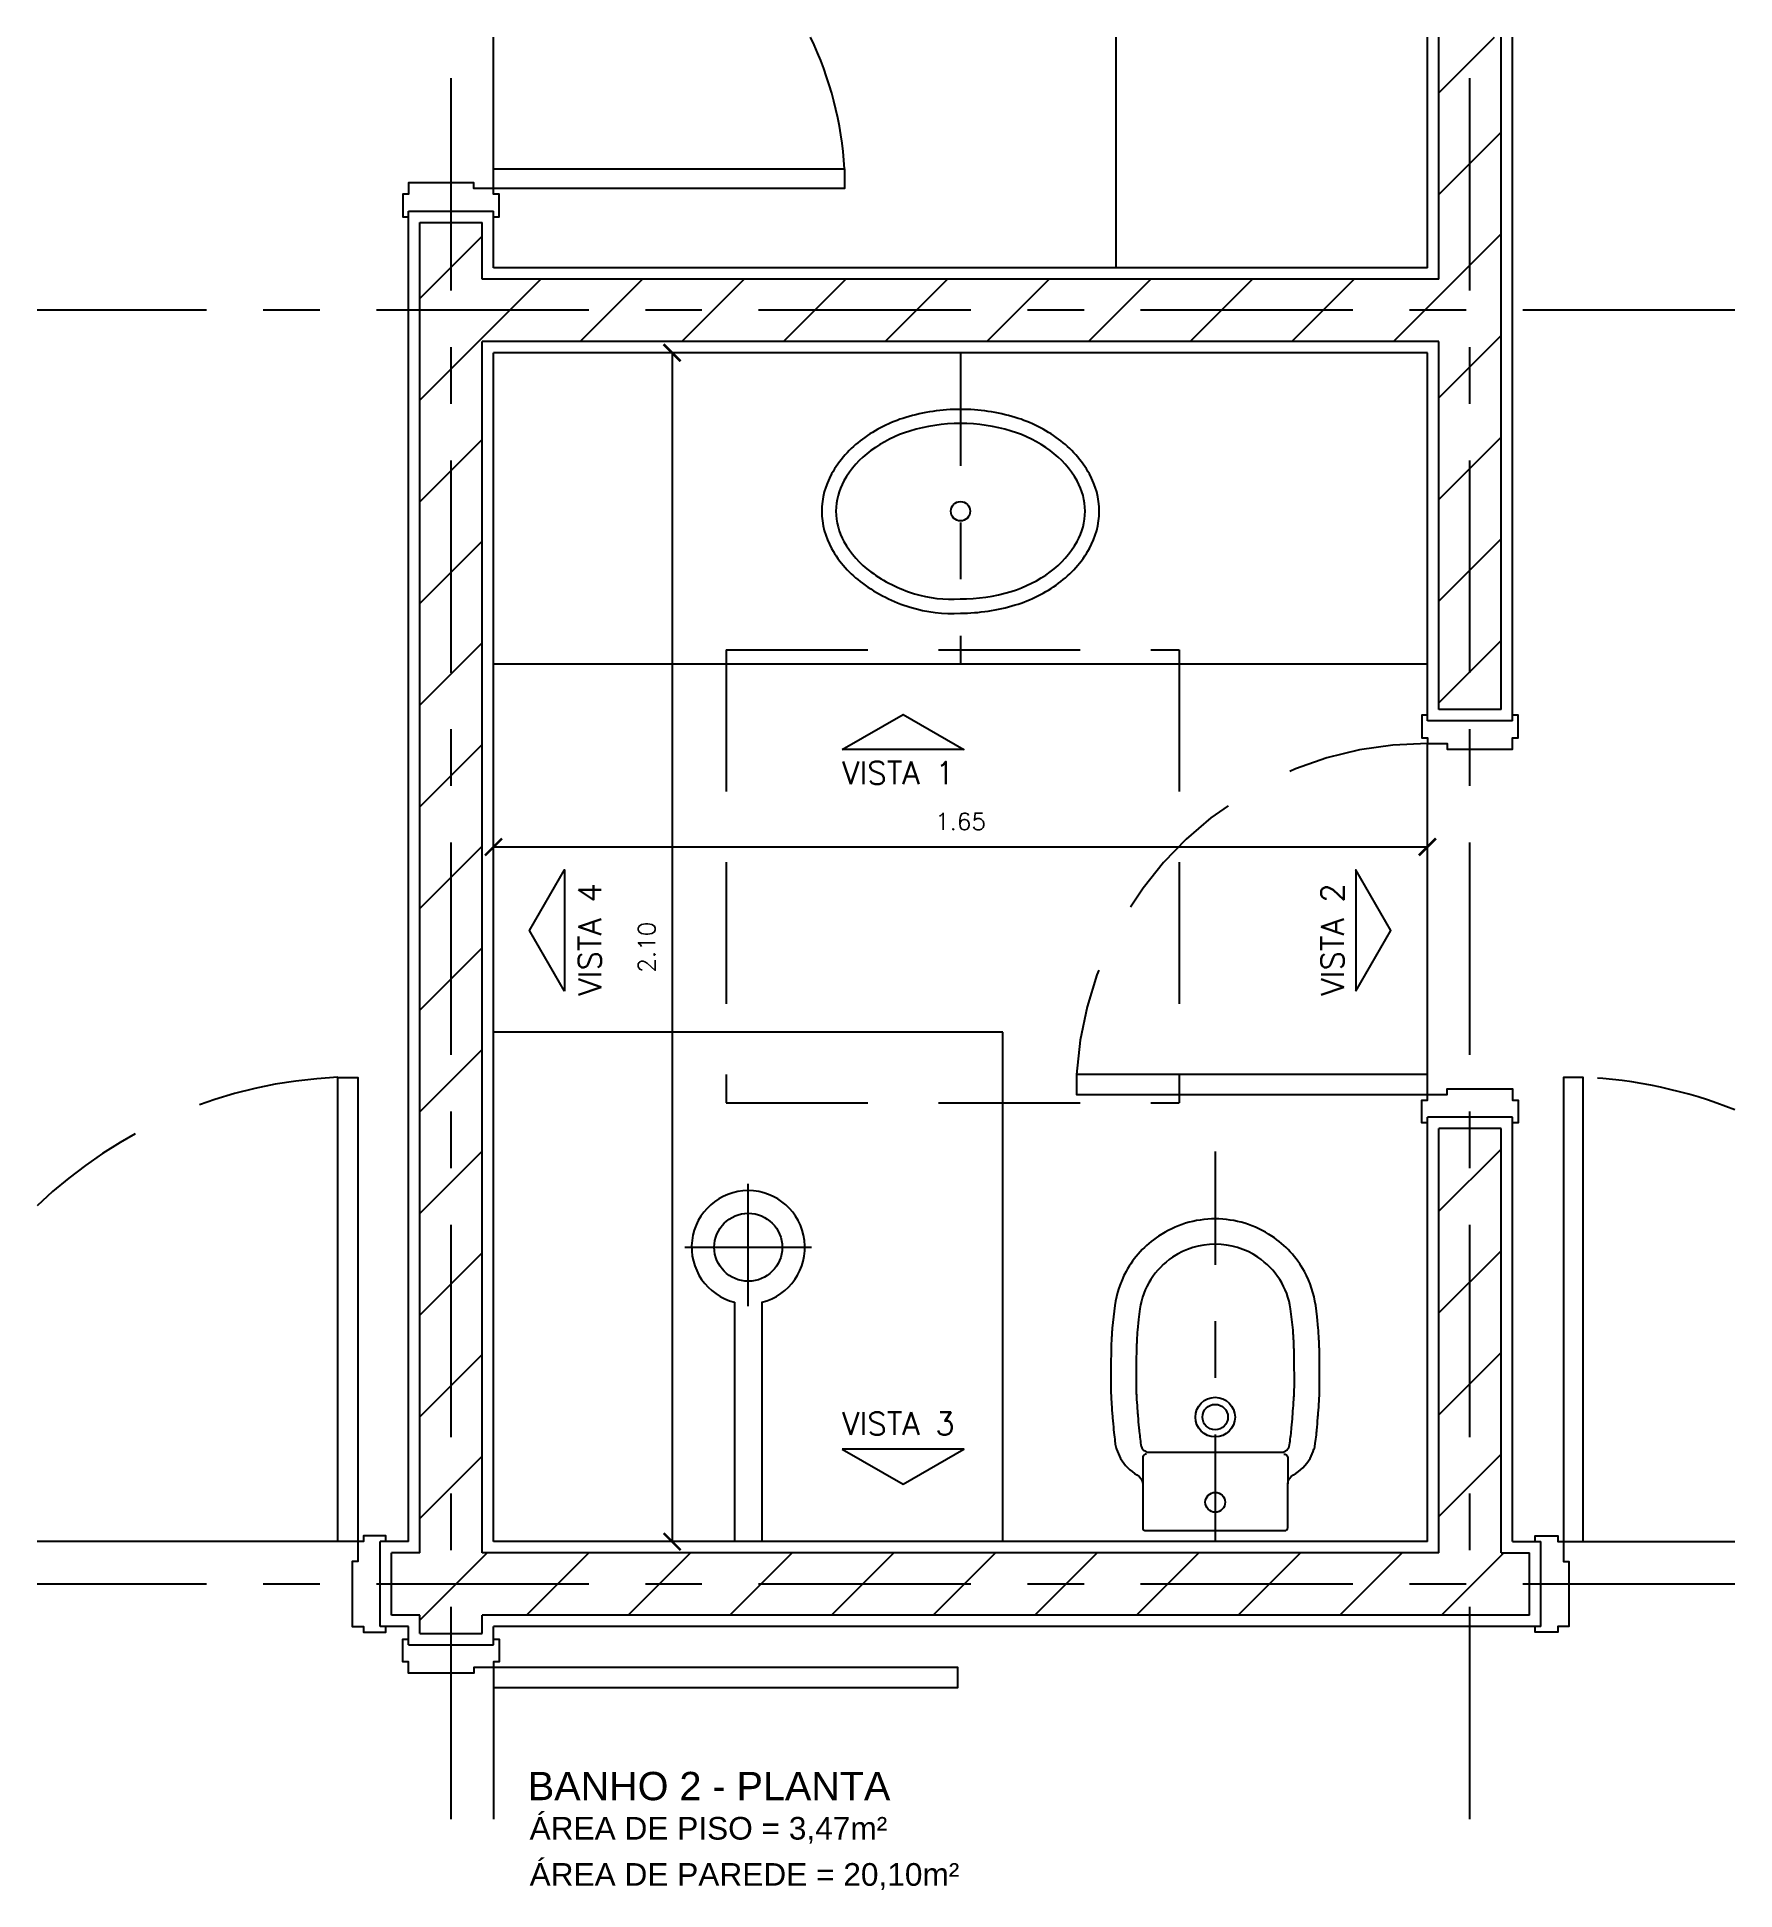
# Model space of a CAD drawing. Header units: millimetres. Extents: x 1 to 250, y 10 to 22.
# Drawn here: x 198.872 to 201.872, y 13.72 to 16.993 of the extents above; entities that cross this region are included whole.
import ezdxf

# ---------------------------------------------------------------- set-up
doc = ezdxf.new("R2010")
doc.units = ezdxf.units.MM
for name, pattern in [('CENTER', [0.6, 0.375, -0.075, 0.075, -0.075]), ('DASHDOT', [1, 0.5, -0.25, 0, -0.25]), ('HIDDEN', [0.375, 0.25, -0.125])]:
    doc.linetypes.add(name, pattern=pattern)
for name, color, linetype in [('ALV', 5, 'Continuous'), ('CAIX', 2, 'Continuous'), ('COTAS', 1, 'Continuous'), ('EIXOS', 141, 'CENTER'), ('HATCH', 8, 'Continuous'), ('LPROJ', 7, 'HIDDEN'), ('LVISTA02', 1, 'Continuous'), ('NOTAS', 2, 'Continuous'), ('PEÇAS', 7, 'Continuous'), ('PEÇAS50', 8, 'Continuous'), ('REVEST', 2, 'Continuous')]:
    doc.layers.add(name, color=color, linetype=linetype)
doc.styles.add('60-20', font='romans.shx', dxfattribs={"height": 0.03})
doc.styles.add('60-50', font='romans.shx', dxfattribs={"height": 0.075})
doc.styles.add('80-20', font='romans.shx', dxfattribs={"height": 0.04})
doc.styles.add('ARIAL', font='arial.ttf', dxfattribs={"height": 0.05})
doc.dimstyles.new('20', dxfattribs={"dimtxt": 0.1, "dimasz": 0.075, "dimexe": 0.075, "dimexo": 0.05, "dimgap": 0.075, "dimtad": 1, "dimzin": 4, "dimdsep": 46, "dimtxsty": '60-50', "dimblk1": 'ARCHTICK', "dimblk2": 'ARCHTICK', "dimsah": 1, "dimcen": 2.5, "dimclrt": 3, "dimadec": 0, "dimazin": 0, "dimtfac": 1, "dimtmove": 2, "dimatfit": 3, "dimldrblk": 'ARCHTICK', "dimfxl": 1, "dimarcsym": 0})

msp = doc.modelspace()

# ---------------------------------------------------------------- texts
at = {"layer": 'NOTAS', "color": 3, "style": '80-20'}
for s, p in [('VISTA 1', (200.2946, 15.673)), ('VISTA 3', (200.2946, 14.5236))]:
    msp.add_text(s, height=0.04, dxfattribs=at).set_placement(p)
for s, p in [('VISTA 4', (199.8689, 15.2993)), ('VISTA 2', (201.1809, 15.2993))]:
    msp.add_text(s, height=0.04, rotation=90, dxfattribs=at).set_placement(p)
at = {"layer": 'NOTAS', "style": 'ARIAL'}
for s, height, p in [('BANHO 2 - PLANTA', 0.05, (199.7394, 13.8784)), ('ÁREA DE PISO = 3,47m²', 0.04, (199.7424, 13.8088)), ('ÁREA DE PAREDE = 20,10m²', 0.04, (199.7424, 13.7273))]:
    msp.add_text(s, height=height, dxfattribs=at).set_placement(p)

# ---------------------------------------------------------------- blocks, each defined once
blk = doc.blocks.new('_ARCHTICK')
at = {"color": 0, "linetype": 'ByBlock', "const_width": 0.15}
blk.add_lwpolyline([(-0.5, -0.5), (0.5, 0.5)], dxfattribs=at)
blk = doc.blocks.new('*D148')
at = {"color": 0, "linetype": 'ByBlock'}
for p, q in [((199.9743, 16.4351), (199.9643, 16.4351)), ((199.9943, 16.4351), (199.9943, 14.3351)), ((199.9743, 14.3351), (199.9643, 14.3351))]:
    blk.add_line(p, q, dxfattribs=at)
at = {"layer": 'DEFPOINTS', "color": 0, "linetype": 'ByBlock'}
for p in [(199.9943, 16.4351), (199.9943, 14.3351), (199.9943, 14.3351)]:
    blk.add_point(p, dxfattribs=at)
at = {"color": 0, "linetype": 'ByBlock', "xscale": 0.03, "yscale": 0.03, "zscale": 0.03}
for p, rotation in [((199.9943, 16.4351), 90), ((199.9943, 14.3351), 270)]:
    blk.add_blockref('_ARCHTICK', p, dxfattribs=dict(at, rotation=rotation))
at = {"color": 3, "linetype": 'ByBlock', "insert": (199.9493, 15.3851), "char_height": 0.03, "attachment_point": 5, "rotation": 90, "style": '60-20'}
blk.add_mtext('2.10', dxfattribs=at)
blk = doc.blocks.new('*D149')
at = {"color": 0, "linetype": 'ByBlock'}
for p, q in [((199.6787, 15.5821), (199.6787, 15.5921)), ((201.3287, 15.5821), (201.3287, 15.5921)), ((199.6787, 15.5621), (201.3287, 15.5621))]:
    blk.add_line(p, q, dxfattribs=at)
at = {"layer": 'DEFPOINTS', "color": 0, "linetype": 'ByBlock'}
for p in [(199.6787, 15.5621), (201.3287, 15.5621), (201.3287, 15.5621)]:
    blk.add_point(p, dxfattribs=at)
at = {"color": 0, "linetype": 'ByBlock', "xscale": 0.03, "yscale": 0.03, "zscale": 0.03, "rotation": 180}
blk.add_blockref('_ARCHTICK', (199.6787, 15.5621), dxfattribs=at)
at = {"color": 0, "linetype": 'ByBlock', "xscale": 0.03, "yscale": 0.03, "zscale": 0.03}
blk.add_blockref('_ARCHTICK', (201.3287, 15.5621), dxfattribs=at)
at = {"color": 3, "linetype": 'ByBlock', "insert": (200.5037, 15.6071), "char_height": 0.03, "attachment_point": 5, "style": '60-20'}
blk.add_mtext('1.65', dxfattribs=at)

# ---------------------------------------------------------------- dimensions: what is measured, and where the dimension line sits
at = {"layer": 'COTAS'}
dim = msp.add_linear_dim(base=(199.9943, 14.3351), p1=(199.9943, 16.4351), p2=(199.9943, 14.3351), angle=90, dimstyle='20', override={"dimtxt": 0.02, "dimasz": 0.03, "dimexe": 0.03, "dimexo": 0.02, "dimgap": 0.03, "dimtxsty": '60-20'}, dxfattribs=at)
dim.commit()
dim.dimension.update_dxf_attribs({"geometry": '*D148', "text_midpoint": (199.9493, 15.3851)})
dim = msp.add_linear_dim(base=(201.3287, 15.5621), p1=(199.6787, 15.5621), p2=(201.3287, 15.5621), dimstyle='20', override={"dimtxt": 0.02, "dimasz": 0.03, "dimexe": 0.03, "dimexo": 0.02, "dimgap": 0.03, "dimtxsty": '60-20'}, dxfattribs=at)
dim.commit()
dim.dimension.update_dxf_attribs({"geometry": '*D149', "text_midpoint": (200.5037, 15.6071)})

# ---------------------------------------------------------------- hatches: boundary and pattern name
at = {"layer": 'HATCH'}
h = msp.add_hatch(dxfattribs=at)
h.set_pattern_fill('ANSI31', color=256, scale=0.04, style=0)
h.paths.add_polyline_path([(201.4587, 16.9927), (201.3487, 16.9927), (201.3487, 16.5651), (199.6587, 16.5651), (199.6587, 16.6651), (199.5487, 16.6651), (199.5487, 14.3151), (199.4987, 14.3151), (199.4987, 14.2051), (199.5487, 14.2051), (199.5487, 14.1726), (199.6587, 14.1726), (199.6587, 14.2051), (201.5087, 14.2051), (201.5087, 14.3151), (201.4587, 14.3151), (201.4587, 15.0651), (201.3487, 15.0651), (201.3487, 14.3151), (199.6587, 14.3151), (199.6587, 16.4551), (201.3487, 16.4551), (201.3487, 15.8051), (201.4587, 15.8051)])

# ---------------------------------------------------------------- linework, layer by layer
at = {"layer": 'ALV'}
for p, q in [((201.3487, 16.5651), (201.3487, 16.9927)), ((201.4587, 15.8051), (201.4587, 16.9927)), ((199.5487, 16.6651), (199.6587, 16.6651)), ((199.5487, 14.3151), (199.5487, 16.6651)), ((199.6587, 16.5651), (199.6587, 16.6651)), ((201.3487, 16.5651), (199.6587, 16.5651)), ((201.3487, 16.4551), (199.6587, 16.4551)), ((199.6587, 14.3151), (199.6587, 16.4551)), ((201.3487, 15.8051), (201.3487, 16.4551)), ((201.4587, 15.8051), (201.3487, 15.8051)), ((201.3487, 14.3151), (201.3487, 15.0651)), ((201.4587, 15.0651), (201.3487, 15.0651)), ((201.4587, 14.3151), (201.4587, 15.0651)), ((199.5487, 14.3151), (199.4987, 14.3151)), ((199.4987, 14.2051), (199.4987, 14.3151)), ((201.3487, 14.3151), (199.6587, 14.3151)), ((201.4587, 14.3151), (201.5087, 14.3151)), ((201.5087, 14.2051), (201.5087, 14.3151)), ((199.5487, 14.2051), (199.4987, 14.2051)), ((199.5487, 14.1726), (199.5487, 14.2051)), ((199.6587, 14.1726), (199.6587, 14.2051)), ((201.5087, 14.2051), (199.6587, 14.2051)), ((199.5487, 14.1726), (199.6587, 14.1726))]:
    msp.add_line(p, q, dxfattribs=at)
at = {"layer": 'CAIX'}
for points in [[(199.6787, 16.7251), (199.6787, 16.7601), (200.2987, 16.7601), (200.2987, 16.7251), (199.6787, 16.7251)], [(199.6787, 16.6751), (199.6887, 16.6751), (199.6887, 16.7151), (199.6787, 16.7151), (199.6787, 16.7251), (199.6437, 16.7251), (199.6437, 16.7351), (199.5287, 16.7351), (199.5287, 16.7151), (199.5187, 16.7151), (199.5187, 16.6751), (199.5287, 16.6751)], [(201.3287, 15.7951), (201.3187, 15.7951), (201.3187, 15.7551), (201.3287, 15.7551), (201.3287, 15.7451), (201.3637, 15.7451), (201.3637, 15.7351), (201.4787, 15.7351), (201.4787, 15.7551), (201.4887, 15.7551), (201.4887, 15.7951), (201.4787, 15.7951)], [(199.4387, 14.3351), (199.4037, 14.3351), (199.4037, 15.1551), (199.4387, 15.1551), (199.4387, 14.3351)], [(201.3287, 15.1251), (201.3287, 15.1601), (200.7087, 15.1601), (200.7087, 15.1251), (201.3287, 15.1251)], [(201.5687, 14.3351), (201.6037, 14.3351), (201.6037, 15.1551), (201.5687, 15.1551), (201.5687, 14.3351)], [(201.3287, 15.0751), (201.3187, 15.0751), (201.3187, 15.1151), (201.3287, 15.1151), (201.3287, 15.1251), (201.3637, 15.1251), (201.3637, 15.1351), (201.4787, 15.1351), (201.4787, 15.1151), (201.4887, 15.1151), (201.4887, 15.0751), (201.4787, 15.0751)], [(199.4887, 14.3351), (199.4887, 14.3451), (199.4487, 14.3451), (199.4487, 14.3351), (199.4387, 14.3351), (199.4387, 14.3001), (199.4287, 14.3001), (199.4287, 14.1851), (199.4487, 14.1851), (199.4487, 14.1751), (199.4887, 14.1751), (199.4887, 14.1851)], [(201.5187, 14.3351), (201.5187, 14.3451), (201.5587, 14.3451), (201.5587, 14.3351), (201.5687, 14.3351), (201.5687, 14.3001), (201.5787, 14.3001), (201.5787, 14.1851), (201.5587, 14.1851), (201.5587, 14.1751), (201.5187, 14.1751), (201.5187, 14.1851)], [(199.6787, 14.1626), (199.6887, 14.1626), (199.6887, 14.1226), (199.6787, 14.1226), (199.6787, 14.1126), (199.6437, 14.1126), (199.6437, 14.1026), (199.5287, 14.1026), (199.5287, 14.1226), (199.5187, 14.1226), (199.5187, 14.1626), (199.5287, 14.1626)], [(199.6787, 14.1126), (199.6787, 14.0776), (200.4987, 14.0776), (200.4987, 14.1126), (199.6787, 14.1126)]]:
    msp.add_lwpolyline(points, dxfattribs=at)
at = {"layer": 'CAIX', "color": 8, "linetype": 'HIDDEN'}
for centre, radius, start, end in [((199.6789, 16.7242), 0.6209, 3.3148, 25.6129), ((201.3286, 15.1242), 0.6209, 89.9873, 176.6852), ((199.4394, 14.3353), 0.8207, 92.4913, 133.7149), ((201.5681, 14.3353), 0.8207, 68.2703, 87.5087)]:
    msp.add_arc(centre, radius, start, end, dxfattribs=at)
at = {"layer": 'EIXOS'}
for p, q in [((199.6037, 13.8449), (199.6037, 16.9927)), ((201.4037, 13.8449), (201.4037, 16.9927)), ((201.8719, 16.5101), (198.8723, 16.5101)), ((201.8719, 14.2601), (198.8723, 14.2601))]:
    msp.add_line(p, q, dxfattribs=at)
at = {"layer": 'LPROJ'}
for p, q in [((200.0899, 15.9101), (200.8899, 15.9101)), ((200.0899, 15.9101), (200.0899, 15.1101)), ((200.8899, 15.9101), (200.8899, 15.1101)), ((200.0899, 15.1101), (200.8899, 15.1101))]:
    msp.add_line(p, q, dxfattribs=at)
at = {"layer": 'LVISTA02'}
for p, q in [((199.6787, 16.7601), (199.6787, 16.9927)), ((200.7787, 16.5851), (200.7787, 16.9927)), ((201.3287, 15.8851), (199.6787, 15.8851)), ((201.3287, 15.1601), (201.3287, 15.7451)), ((200.5787, 15.2351), (199.6787, 15.2351)), ((200.5787, 14.3351), (200.5787, 15.2351)), ((199.4037, 14.3351), (198.8723, 14.3351)), ((201.6037, 14.3351), (201.8719, 14.3351)), ((199.6787, 14.0776), (199.6787, 13.8449))]:
    msp.add_line(p, q, dxfattribs=at)
at = {"layer": 'NOTAS', "color": 8, "linetype": 'DASHDOT', "ltscale": 0.4}
for p, q in [((200.5037, 16.4351), (200.5037, 15.8851)), ((200.9537, 15.0243), (200.9537, 14.3351))]:
    msp.add_line(p, q, dxfattribs=at)
at = {"layer": 'NOTAS', "color": 8, "linetype": 'DASHDOT'}
for p, q in [((200.1287, 14.7511), (200.1287, 14.9671)), ((200.0167, 14.8551), (200.2407, 14.8551))]:
    msp.add_line(p, q, dxfattribs=at)
at = {"layer": 'NOTAS'}
for points in [[(200.2949, 15.7343), (200.4023, 15.7963), (200.5096, 15.7343)], [(199.804, 15.3072), (199.742, 15.4146), (199.804, 15.5219)], [(201.202, 15.3072), (201.264, 15.4146), (201.202, 15.5219)], [(200.2949, 14.4984), (200.4023, 14.4364), (200.5096, 14.4984)]]:
    msp.add_lwpolyline(points, close=True, dxfattribs=at)
at = {"layer": 'PEÇAS', "color": 0, "linetype": 'ByBlock'}
for p, q in [((200.1047, 14.7581), (200.1047, 14.3351)), ((200.1527, 14.7581), (200.1527, 14.3351))]:
    msp.add_line(p, q, dxfattribs=at)
for points in [[(200.2587, 16.1551, 0.129052), (200.276, 16.0893, 0.106347), (200.3305, 16.0279, 0.084756), (200.4149, 15.9855, 0.089657), (200.5037, 15.9751, 0.073988), (200.6005, 15.9895, 0.084756), (200.677, 16.0279, 0.106347), (200.7314, 16.0893, 0.129052), (200.7487, 16.1551, 0.129052), (200.7314, 16.221, 0.106347), (200.677, 16.2824, 0.084756), (200.6005, 16.3208, 0.073988), (200.5037, 16.3351, 0.073988), (200.407, 16.3208, 0.084756), (200.3305, 16.2824, 0.106347), (200.276, 16.221, 0.129052)], [(200.9537, 14.9051, 0.151271), (200.8537, 14.8746, 0.125962), (200.7962, 14.8121, 0.09008), (200.7762, 14.7521), (200.7737, 14.7321), (200.7717, 14.7121, 0.004685), (200.7701, 14.6856, 0.00925), (200.7697, 14.6721, 0.000115), (200.7692, 14.634, 0.002343), (200.7692, 14.6321, 0.000782), (200.7692, 14.6192, 0.001444), (200.7692, 14.6121, 0.004804), (200.7694, 14.6017, 0.005206), (200.7697, 14.5921, 0.005188), (200.7702, 14.5832, 0.002211), (200.7717, 14.5621, 0.001932), (200.7724, 14.5539, 0.000736), (200.7742, 14.5321, 0.008336), (200.7747, 14.5276, 0.001408), (200.7766, 14.5121, 0.000457), (200.7772, 14.5071, 0.054722), (200.7794, 14.4982, 0.029037), (200.7862, 14.4821, 0.123774), (200.8155, 14.4529, -0.261182), (200.8257, 14.4371), (200.8257, 14.3601, 0.439555), (200.8312, 14.3546), (200.9537, 14.3546), (201.0762, 14.3546, 0.439555), (201.0817, 14.3601), (201.0817, 14.4371, -0.261182), (201.092, 14.4529, 0.123774), (201.1212, 14.4821, 0.029037), (201.1281, 14.4982, 0.054722), (201.1302, 14.5071, 0.000457), (201.1309, 14.5121, 0.001408), (201.1328, 14.5276, 0.008336), (201.1332, 14.5321, 0.000736), (201.1351, 14.5539, 0.001932), (201.1357, 14.5621, 0.002211), (201.1372, 14.5832, 0.005188), (201.1377, 14.5921, 0.005206), (201.1381, 14.6017, 0.004804), (201.1382, 14.6121, 0.001444), (201.1382, 14.6192, 0.000782), (201.1382, 14.6321, 0.002343), (201.1382, 14.634, 0.000115), (201.1377, 14.6721, 0.00925), (201.1373, 14.6856, 0.004685), (201.1357, 14.7121), (201.1337, 14.7321), (201.1312, 14.7521, 0.09008), (201.1112, 14.8121, 0.125962), (201.0537, 14.8746, 0.151271)]]:
    msp.add_lwpolyline(points, format="xyb", close=True, dxfattribs=at)
msp.add_arc((200.1287, 14.8551), 0.1, 283.8865, 256.1135, dxfattribs=at)
at = {"layer": 'PEÇAS50'}
msp.add_lwpolyline([(200.2837, 16.1551, 0.129052), (200.2978, 16.1016, 0.106347), (200.3453, 16.048, 0.084756), (200.4222, 16.0095, 0.090518), (200.5029, 16.0001, 0.074629), (200.5932, 16.0135, 0.084756), (200.6622, 16.048, 0.106347), (200.7097, 16.1016, 0.129052), (200.7237, 16.1551, 0.129052), (200.7097, 16.2087, 0.106347), (200.6622, 16.2623, 0.084756), (200.5932, 16.2968, 0.073988), (200.5037, 16.3101, 0.073988), (200.4142, 16.2968, 0.084756), (200.3453, 16.2623, 0.106347), (200.2978, 16.2087, 0.129052)], format="xyb", close=True, dxfattribs=at)
for points in [[(200.9535, 14.8604, 0.152133), (200.8785, 14.8374, 0.000372), (200.8783, 14.8373, 0.213243), (200.8205, 14.7462), (200.8182, 14.7272), (200.8163, 14.7084, 0.00456), (200.8148, 14.6834, 0.00925), (200.8144, 14.6716, 0.000115), (200.8139, 14.6335, 0.002343), (200.8139, 14.632, 0.000782), (200.8139, 14.6192, 0.001444), (200.8139, 14.6124, 0.004804), (200.8141, 14.6029, 0.005206), (200.8144, 14.5942, 0.005188), (200.8148, 14.5862, 0.002211), (200.8163, 14.5655, 0.001932), (200.8169, 14.5576, 0.000736), (200.8188, 14.536, 0.008336), (200.8191, 14.5329, 0.002483), (200.8224, 14.5061, 0.380805), (200.8366, 14.4931), (200.9537, 14.4931), (201.0709, 14.4931, 0.380805), (201.085, 14.5061, 0.002483), (201.0884, 14.5329, 0.008336), (201.0887, 14.536, 0.000736), (201.0905, 14.5576, 0.001932), (201.0911, 14.5655, 0.002211), (201.0926, 14.5862, 0.005188), (201.0931, 14.5942, 0.005206), (201.0934, 14.6029, 0.004804), (201.0935, 14.6124, 0.001444), (201.0935, 14.6192, 0.000782), (201.0935, 14.632, 0.002343), (201.0935, 14.6335, 0.000115), (201.093, 14.6716, 0.00925), (201.0926, 14.6834, 0.00456), (201.0912, 14.7084), (201.0893, 14.7272), (201.0869, 14.7462, 0.213243), (201.0291, 14.8373, 0.000372), (201.029, 14.8374, 0.152133), (200.9539, 14.8604)], [(200.8322, 14.4896, 0.385098), (200.8258, 14.4847), (200.8257, 14.4832), (200.8257, 14.4371)], [(201.0752, 14.4896, -0.385098), (201.0817, 14.4847), (201.0817, 14.4832), (201.0817, 14.4371)]]:
    msp.add_lwpolyline(points, format="xyb", dxfattribs=at)
for centre, radius in [((200.5037, 16.1551), 0.0171), ((200.1287, 14.8551), 0.06), ((200.9537, 14.5551), 0.035), ((200.9537, 14.5551), 0.0225), ((200.9537, 14.4046), 0.0175)]:
    msp.add_circle(centre, radius, dxfattribs=at)
at = {"layer": 'REVEST'}
for p, q in [((201.3287, 16.5851), (201.3287, 16.9927)), ((201.4787, 15.7851), (201.4787, 16.9927)), ((199.5287, 14.3351), (199.5287, 16.6851)), ((199.5287, 16.6851), (199.6787, 16.6851)), ((199.6787, 16.5851), (199.6787, 16.6851)), ((201.3287, 16.5851), (199.6787, 16.5851)), ((199.6787, 14.3351), (199.6787, 16.4351)), ((201.3287, 16.4351), (199.6787, 16.4351)), ((201.3287, 15.7851), (201.3287, 16.4351)), ((201.4787, 15.7851), (201.3287, 15.7851)), ((201.3287, 14.3351), (201.3287, 15.0851)), ((201.4787, 15.0851), (201.3287, 15.0851)), ((201.4787, 14.3351), (201.4787, 15.0851)), ((199.5287, 14.3351), (199.4787, 14.3351)), ((199.4787, 14.1851), (199.4787, 14.3351)), ((201.3287, 14.3351), (199.6787, 14.3351)), ((201.4787, 14.3351), (201.5287, 14.3351)), ((201.5287, 14.1851), (201.5287, 14.3351)), ((199.5287, 14.1851), (199.4787, 14.1851)), ((199.5287, 14.1526), (199.5287, 14.1851)), ((201.5287, 14.1851), (199.6787, 14.1851)), ((199.6787, 14.1526), (199.6787, 14.1851)), ((199.5287, 14.1526), (199.6787, 14.1526))]:
    msp.add_line(p, q, dxfattribs=at)

msp.set_redraw_order([(e.dxf.handle, doc.entitydb.next_handle()) for e in msp.query("TEXT MTEXT ATTDEF DIMENSION ARC_DIMENSION")])  # texts and dimensions are drawn at this point

doc.saveas('drawing.dxf')
